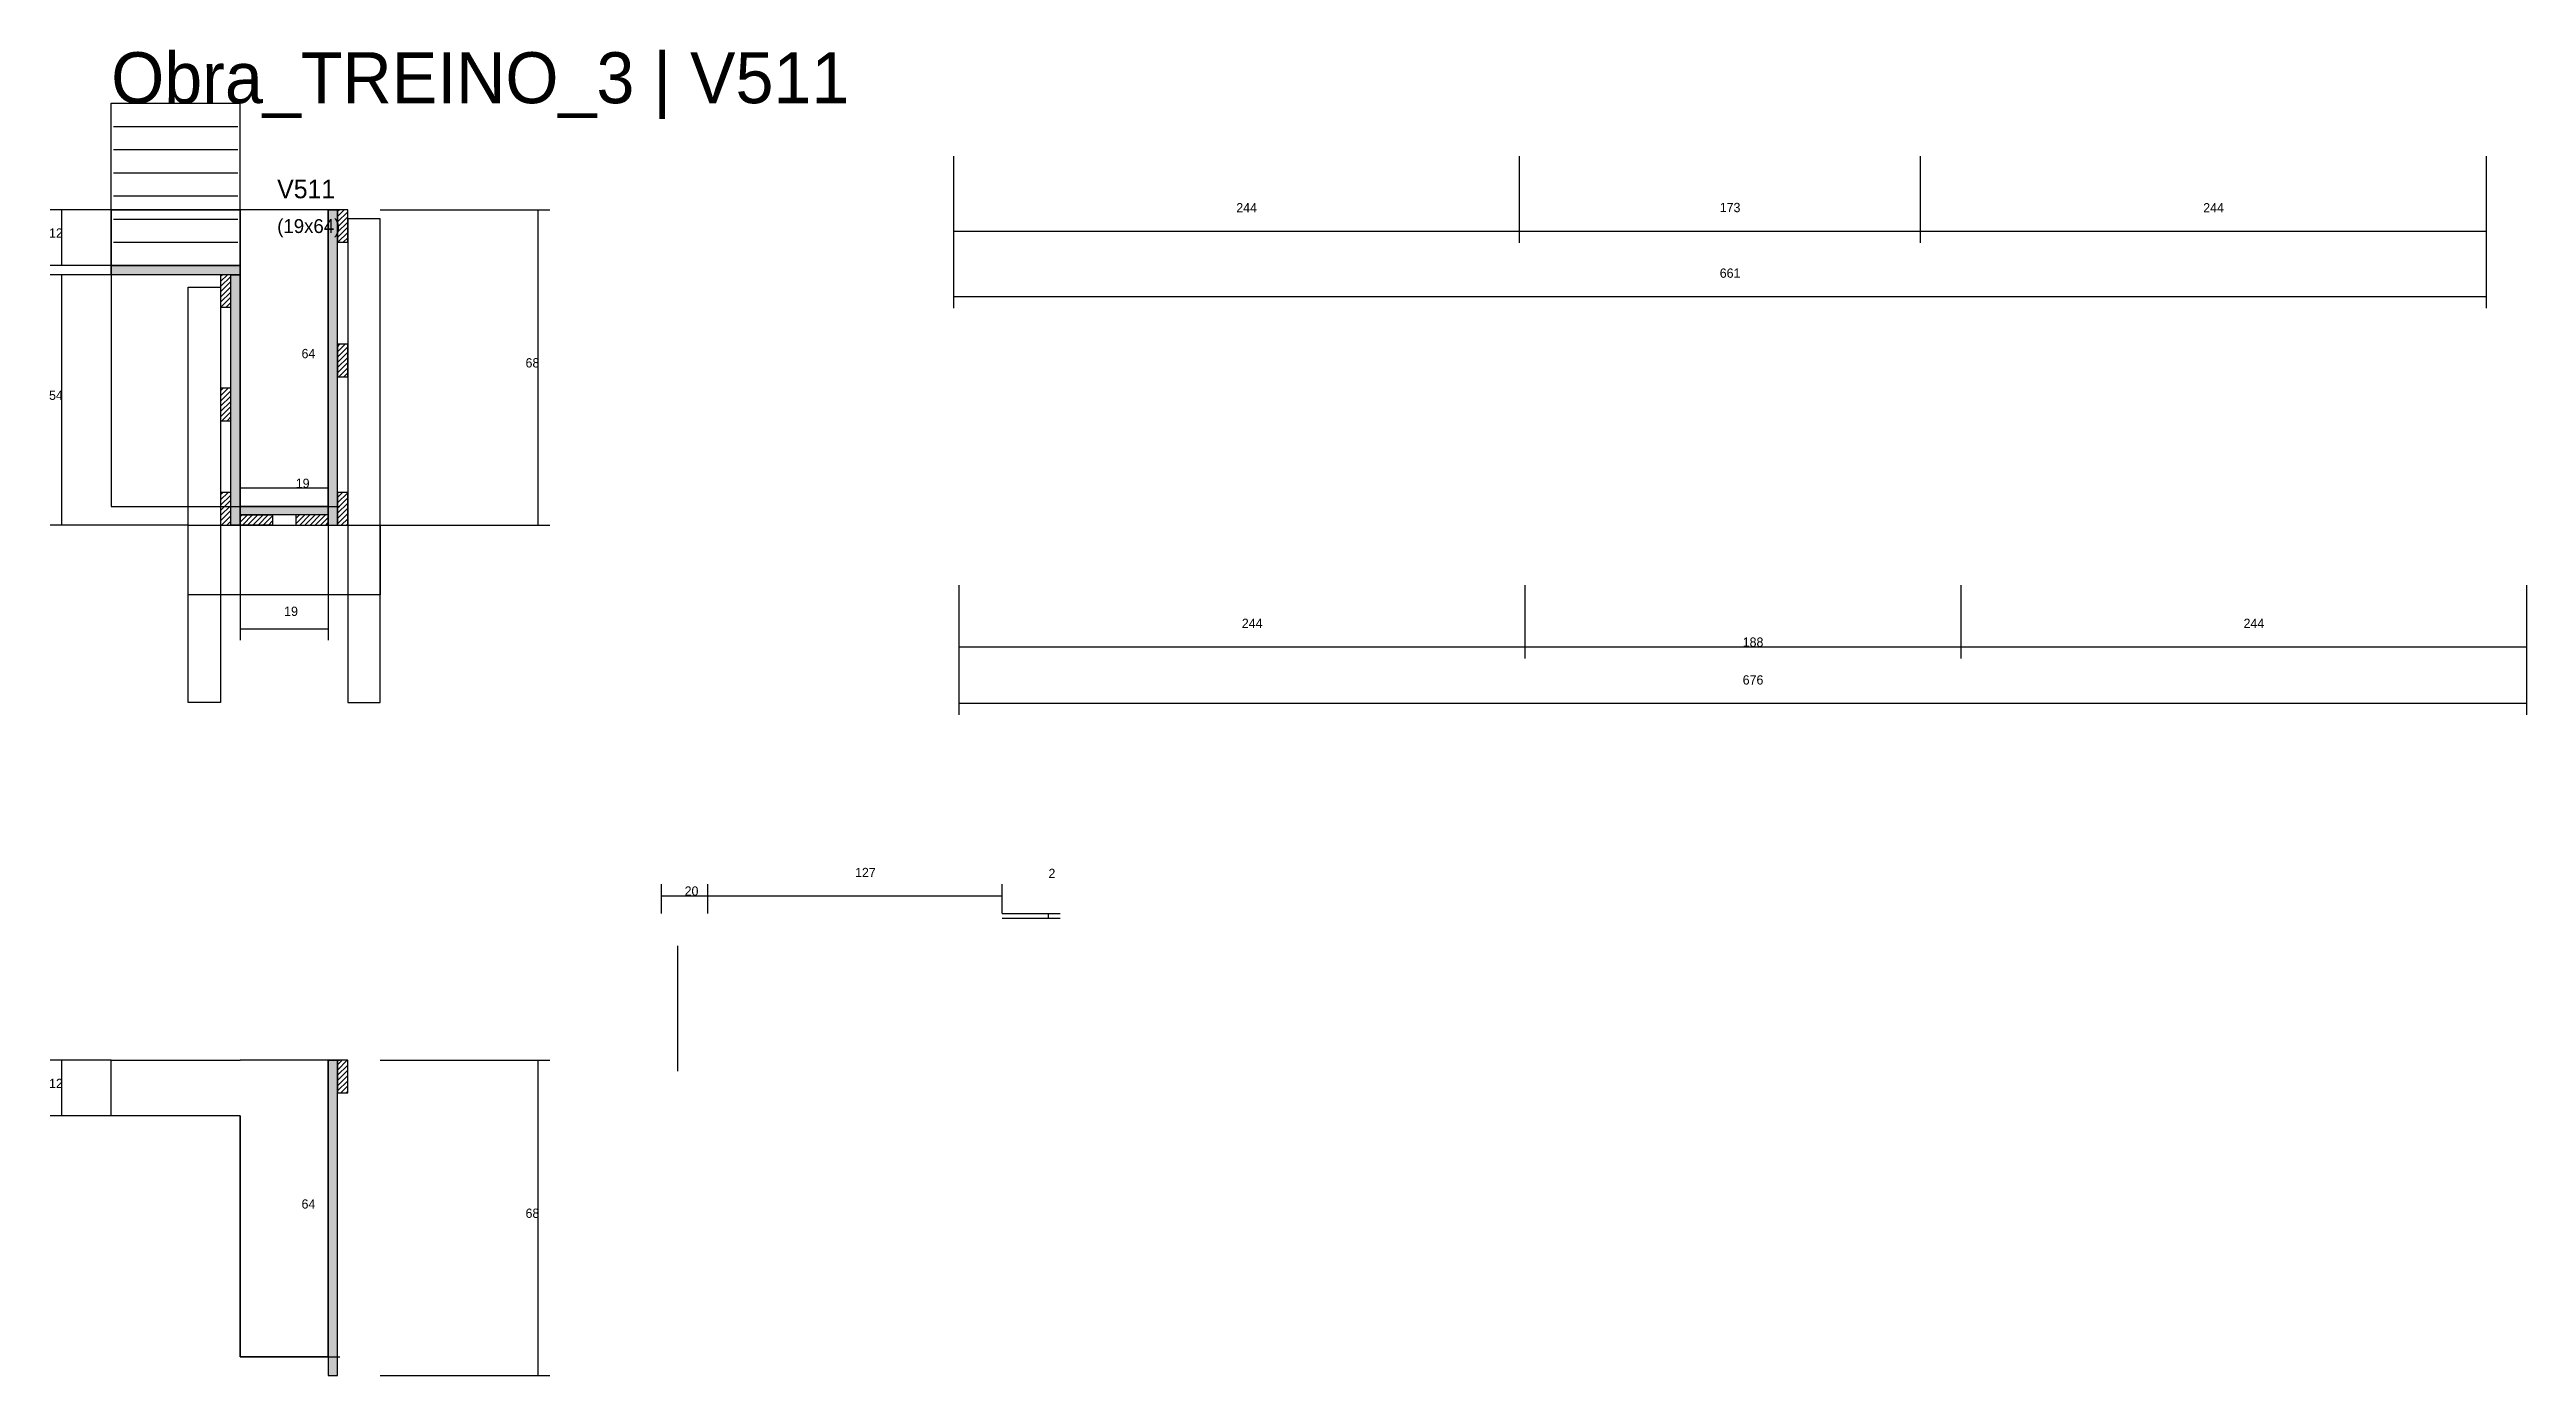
# Model space of a CAD drawing. Header units: metres. Extents: x -41 to 34800, y -36000 to 1848.
# Drawn here: x 29053 to 30122, y -29409 to -28837 of the extents above; entities that cross this region are included whole.
import ezdxf

# ---------------------------------------------------------------- set-up
doc = ezdxf.new("R2010")
doc.units = ezdxf.units.M
for name, color, linetype in [('CONCRETO', 251, 'Continuous'), ('COTA', 4, 'Continuous'), ('Cota Seção (2x)', 4, 'Continuous'), ('Hachura', 253, 'Continuous'), ('LABEL_ID', 3, 'Continuous'), ('Madeira', 126, 'Continuous'), ('Painéis', 200, 'Continuous'), ('SARR_2.2x7', 40, 'Continuous'), ('SARR_3.5x7', 81, 'Continuous'), ('Texto Seção', 7, 'Continuous')]:
    doc.layers.add(name, color=color, linetype=linetype)

msp = doc.modelspace()

# ---------------------------------------------------------------- texts
at = {"layer": 'COTA'}
for s, p in [('244', (29565.2, -28907.1)), ('173', (29773.7, -28907)), ('244', (29982.2, -28907.1)), ('12', (29053.2, -28918)), ('661', (29773.7, -28935.3)), ('68', (29258.7, -28974)), ('54', (29053.2, -28988)), ('19', (29154.6, -29081.2)), ('244', (29567.6, -29086.4)), ('244', (29999.6, -29086.4)), ('188', (29783.6, -29094.5)), ('676', (29783.6, -29110.8)), ('127', (29400.8, -29193.9)), ('2', (29484.2, -29194.3)), ('20', (29327.3, -29201.9)), ('12', (29053.2, -29284.9)), ('68', (29258.7, -29340.9))]:
    msp.add_text(s, height=4, dxfattribs=at).set_placement(p)
at = {"layer": 'Cota Seção (2x)'}
for s, p in [('64', (29162.1, -28970)), ('19', (29159.6, -29026)), ('64', (29162.1, -29336.9))]:
    msp.add_text(s, height=4, dxfattribs=at).set_placement(p)
at = {"layer": 'LABEL_ID'}
msp.add_text('Obra_TREINO_3 | V511', height=22, dxfattribs=at).set_placement((29080, -28860))
at = {"layer": 'Texto Seção'}
for s, height, p in [('V511', 8, (29151.6, -28901)), ('(19x64)', 6, (29151.6, -28916))]:
    msp.add_text(s, height=height, dxfattribs=at).set_placement(p)

# ---------------------------------------------------------------- hatches: boundary and pattern name
at = {"layer": 'Hachura'}
h = msp.add_hatch(color=8, dxfattribs=at)
h.dxf.hatch_style = 1
h.paths.add_polyline_path([(29177.6, -28906), (29173.6, -28906), (29173.6, -28906), (29173.6, -29042), (29173.6, -29042), (29177.6, -29042), (29177.6, -29042), (29177.6, -28906)])
h = msp.add_hatch(dxfattribs=at)
h.set_pattern_fill('ANSI31', scale=0.5)
h.paths.add_polyline_path([(29182, -28906), (29177.6, -28906), (29177.6, -28906), (29177.6, -28920), (29177.6, -28920), (29182, -28920), (29182, -28920), (29182, -28906)])
h = msp.add_hatch(color=8, dxfattribs=at)
h.dxf.hatch_style = 1
h.paths.add_polyline_path([(29080, -28934), (29080, -28930), (29080, -28930), (29135.6, -28930), (29135.6, -28930), (29135.6, -28934), (29135.6, -28934), (29080, -28934)])
h = msp.add_hatch(dxfattribs=at)
h.set_pattern_fill('ANSI31', scale=0.5)
h.paths.add_polyline_path([(29131.6, -28934), (29127.2, -28934), (29127.2, -28934), (29127.2, -28948), (29127.2, -28948), (29131.6, -28948), (29131.6, -28948), (29131.6, -28934)])
h = msp.add_hatch(color=8, dxfattribs=at)
h.dxf.hatch_style = 1
h.paths.add_polyline_path([(29131.6, -28934), (29135.6, -28934), (29135.6, -28934), (29135.6, -29042), (29135.6, -29042), (29131.6, -29042), (29131.6, -29042), (29131.6, -28934)])
h = msp.add_hatch(dxfattribs=at)
h.set_pattern_fill('ANSI31', scale=0.5)
h.paths.add_polyline_path([(29182, -28964), (29177.6, -28964), (29177.6, -28964), (29177.6, -28978), (29177.6, -28978), (29182, -28978), (29182, -28978), (29182, -28964)])
h = msp.add_hatch(dxfattribs=at)
h.set_pattern_fill('ANSI31', scale=0.5)
h.paths.add_polyline_path([(29131.6, -28983), (29127.2, -28983), (29127.2, -28983), (29127.2, -28997), (29127.2, -28997), (29131.6, -28997), (29131.6, -28997), (29131.6, -28983)])
h = msp.add_hatch(dxfattribs=at)
h.set_pattern_fill('ANSI31', scale=0.5)
h.paths.add_polyline_path([(29131.6, -29028), (29127.2, -29028), (29127.2, -29028), (29127.2, -29042), (29127.2, -29042), (29131.6, -29042), (29131.6, -29042), (29131.6, -29028)])
h = msp.add_hatch(dxfattribs=at)
h.set_pattern_fill('ANSI31', scale=0.5)
h.paths.add_polyline_path([(29182, -29028), (29177.6, -29028), (29177.6, -29028), (29177.6, -29042), (29177.6, -29042), (29182, -29042), (29182, -29042), (29182, -29028)])
h = msp.add_hatch(color=8, dxfattribs=at)
h.dxf.hatch_style = 1
h.paths.add_polyline_path([(29135.6, -29037.6), (29135.6, -29034), (29135.6, -29034), (29173.6, -29034), (29173.6, -29034), (29173.6, -29037.6), (29173.6, -29037.6), (29135.6, -29037.6)])
h = msp.add_hatch(dxfattribs=at)
h.set_pattern_fill('ANSI31', scale=0.5)
h.paths.add_polyline_path([(29135.6, -29042), (29135.6, -29037.6), (29135.6, -29037.6), (29149.6, -29037.6), (29149.6, -29037.6), (29149.6, -29042), (29149.6, -29042), (29135.6, -29042)])
h = msp.add_hatch(dxfattribs=at)
h.set_pattern_fill('ANSI31', scale=0.5)
h.paths.add_polyline_path([(29173.6, -29042), (29173.6, -29037.6), (29173.6, -29037.6), (29159.6, -29037.6), (29159.6, -29037.6), (29159.6, -29042), (29159.6, -29042), (29173.6, -29042)])
h = msp.add_hatch(color=8, dxfattribs=at)
h.dxf.hatch_style = 1
h.paths.add_polyline_path([(29177.6, -29272.9), (29173.6, -29272.9), (29173.6, -29272.9), (29173.6, -29408.9), (29173.6, -29408.9), (29177.6, -29408.9), (29177.6, -29408.9), (29177.6, -29272.9)])
h = msp.add_hatch(dxfattribs=at)
h.set_pattern_fill('ANSI31', scale=0.5)
h.paths.add_polyline_path([(29182, -29272.9), (29177.6, -29272.9), (29177.6, -29272.9), (29177.6, -29286.9), (29177.6, -29286.9), (29182, -29286.9), (29182, -29286.9), (29182, -29272.9)])

# ---------------------------------------------------------------- linework, layer by layer
at = {"layer": 'CONCRETO'}
for points in [[(29173.6, -28930), (29173.6, -28930), (29173.6, -28962), (29173.6, -28962), (29173.6, -29034), (29135.6, -29034), (29135.6, -28930), (29080, -28930), (29080, -28906), (29135.6, -28906)], [(29135.6, -28930), (29135.6, -28932), (29135.6, -28932), (29135.6, -29034), (29173.6, -29034), (29173.6, -28906), (29177.6, -28906), (29177.6, -28906), (29135.6, -28906), (29135.6, -28906)], [(29173.6, -29296.9), (29173.6, -29296.9), (29173.6, -29328.9), (29173.6, -29328.9), (29173.6, -29400.9), (29135.6, -29400.9), (29135.6, -29296.9), (29080, -29296.9), (29080, -29272.9), (29135.6, -29272.9)], [(29135.6, -29296.9), (29135.6, -29298.9), (29135.6, -29298.9), (29135.6, -29400.9), (29173.6, -29400.9), (29173.6, -29272.9), (29177.6, -29272.9), (29177.6, -29272.9), (29135.6, -29272.9), (29135.6, -29272.9)]]:
    msp.add_lwpolyline(points, dxfattribs=at)
for points in [[(29080, -29034), (29173.6, -29034), (29173.6, -28906), (29080, -28906)], [(29135.6, -29034), (29177.6, -29034), (29177.6, -28906), (29135.6, -28906)]]:
    msp.add_lwpolyline(points, close=True, dxfattribs=at)
at = {"layer": 'COTA'}
for p, q in [((29443.2, -28882.8), (29443.2, -28920.2)), ((29443.2, -28882.8), (29443.2, -28948.4)), ((29687.2, -28882.8), (29687.2, -28920.2)), ((29687.2, -28882.8), (29687.2, -28920.2)), ((29860.2, -28882.8), (29860.2, -28920.2)), ((29860.2, -28882.8), (29860.2, -28920.2)), ((30104.2, -28882.8), (30104.2, -28948.4)), ((30104.2, -28882.8), (30104.2, -28920.2)), ((29080, -28906), (29053.7, -28906)), ((29058.7, -28930), (29058.7, -28906)), ((29196, -28906), (29269.2, -28906)), ((29264.2, -29042), (29264.2, -28906)), ((29443.2, -28915.2), (29687.2, -28915.2)), ((29687.2, -28915.2), (29860.2, -28915.2)), ((29860.2, -28915.2), (30104.2, -28915.2)), ((29080, -28930), (29053.7, -28930)), ((29117.6, -28934), (29053.7, -28934)), ((29058.7, -29042), (29058.7, -28934)), ((29443.2, -28943.4), (30104.2, -28943.4)), ((29113.2, -29042), (29053.7, -29042)), ((29135.6, -29042), (29135.6, -29091.7)), ((29173.6, -29042), (29173.6, -29091.7)), ((29196, -29042), (29269.2, -29042)), ((29445.6, -29068), (29445.6, -29099.5)), ((29445.6, -29068), (29445.6, -29123.9)), ((29689.6, -29068), (29689.6, -29099.5)), ((29689.6, -29068), (29689.6, -29099.5)), ((29877.6, -29068), (29877.6, -29099.5)), ((29877.6, -29068), (29877.6, -29099.5)), ((30121.6, -29068), (30121.6, -29123.9)), ((30121.6, -29068), (30121.6, -29099.5)), ((29135.6, -29086.7), (29173.6, -29086.7)), ((29445.6, -29094.5), (29689.6, -29094.5)), ((29689.6, -29094.5), (29877.6, -29094.5)), ((29877.6, -29094.5), (30121.6, -29094.5)), ((29445.6, -29118.9), (30121.6, -29118.9)), ((29317.3, -29209.6), (29317.3, -29196.9)), ((29317.3, -29201.9), (29337.3, -29201.9)), ((29337.3, -29209.6), (29337.3, -29196.9)), ((29337.3, -29209.6), (29337.3, -29196.9)), ((29337.3, -29201.9), (29464.3, -29201.9)), ((29464.3, -29209.6), (29464.3, -29196.9)), ((29464.3, -29209.6), (29489.2, -29209.6)), ((29464.3, -29211.6), (29489.2, -29211.6)), ((29484.2, -29211.6), (29484.2, -29209.6)), ((29080, -29272.9), (29053.7, -29272.9)), ((29058.7, -29296.9), (29058.7, -29272.9)), ((29196, -29272.9), (29269.2, -29272.9)), ((29264.2, -29408.9), (29264.2, -29272.9)), ((29080, -29296.9), (29053.7, -29296.9)), ((29196, -29408.9), (29269.2, -29408.9))]:
    msp.add_line(p, q, dxfattribs=at)
at = {"layer": 'Cota Seção (2x)'}
for p, q in [((29173.6, -29034), (29173.6, -28906)), ((29173.6, -28906), (29178.6, -28906)), ((29135.6, -29042), (29135.6, -29021)), ((29173.6, -29042), (29173.6, -29021)), ((29135.6, -29026), (29173.6, -29026)), ((29173.6, -29034), (29178.6, -29034)), ((29173.6, -29400.9), (29173.6, -29272.9)), ((29173.6, -29272.9), (29178.6, -29272.9)), ((29173.6, -29400.9), (29178.6, -29400.9))]:
    msp.add_line(p, q, dxfattribs=at)
at = {"layer": 'Madeira'}
for points in [[(29182, -28906), (29177.6, -28906), (29177.6, -28920), (29182, -28920)], [(29131.6, -28934), (29127.2, -28934), (29127.2, -28948), (29131.6, -28948)], [(29182, -28964), (29177.6, -28964), (29177.6, -28978), (29182, -28978)], [(29131.6, -28983), (29127.2, -28983), (29127.2, -28997), (29131.6, -28997)], [(29131.6, -29028), (29127.2, -29028), (29127.2, -29042), (29131.6, -29042)], [(29182, -29028), (29177.6, -29028), (29177.6, -29042), (29182, -29042)], [(29135.6, -29042), (29135.6, -29037.6), (29149.6, -29037.6), (29149.6, -29042)], [(29173.6, -29042), (29173.6, -29037.6), (29159.6, -29037.6), (29159.6, -29042)], [(29182, -29272.9), (29177.6, -29272.9), (29177.6, -29286.9), (29182, -29286.9)]]:
    msp.add_lwpolyline(points, close=True, dxfattribs=at)
at = {"layer": 'Painéis'}
for p, q in [((29080, -28860), (29135.6, -28860)), ((29080, -28930), (29080, -28860)), ((29135.6, -28930), (29135.6, -28860)), ((29080, -28930), (29135.6, -28930)), ((29080, -28934), (29080, -28930)), ((29080, -28930), (29135.6, -28930)), ((29135.6, -28934), (29135.6, -28930)), ((29135.6, -29042), (29135.6, -28934))]:
    msp.add_line(p, q, dxfattribs=at)
for points in [[(29177.6, -28906), (29173.6, -28906), (29173.6, -29042), (29177.6, -29042)], [(29080, -28934), (29080, -28930), (29135.6, -28930), (29135.6, -28934)], [(29131.6, -28934), (29135.6, -28934), (29135.6, -29042), (29131.6, -29042)], [(29135.6, -29037.6), (29135.6, -29034), (29173.6, -29034), (29173.6, -29037.6)], [(29177.6, -29272.9), (29173.6, -29272.9), (29173.6, -29408.9), (29177.6, -29408.9)]]:
    msp.add_lwpolyline(points, close=True, dxfattribs=at)
at = {"layer": 'SARR_2.2x7'}
for p, q in [((29081, -28870), (29134.6, -28870)), ((29081, -28880), (29134.6, -28880)), ((29081, -28890), (29134.6, -28890)), ((29081, -28900), (29134.6, -28900)), ((29081, -28910), (29134.6, -28910)), ((29081, -28920), (29134.6, -28920)), ((29324.3, -29277.6), (29324.3, -29223.6))]:
    msp.add_line(p, q, dxfattribs=at)
at = {"layer": 'SARR_3.5x7'}
for points in [[(29196, -28909.9), (29182, -28909.9), (29182, -29118.5), (29196, -29118.5)], [(29113.2, -28939.3), (29127.2, -28939.3), (29127.2, -29118.5), (29113.2, -29118.5)], [(29113.2, -29042), (29196, -29042), (29196, -29072.1), (29113.2, -29072.1)]]:
    msp.add_lwpolyline(points, close=True, dxfattribs=at)

msp.set_redraw_order([(e.dxf.handle, doc.entitydb.next_handle()) for e in msp.query("TEXT MTEXT ATTDEF DIMENSION ARC_DIMENSION")])  # texts and dimensions are drawn at this point

doc.saveas('drawing.dxf')
